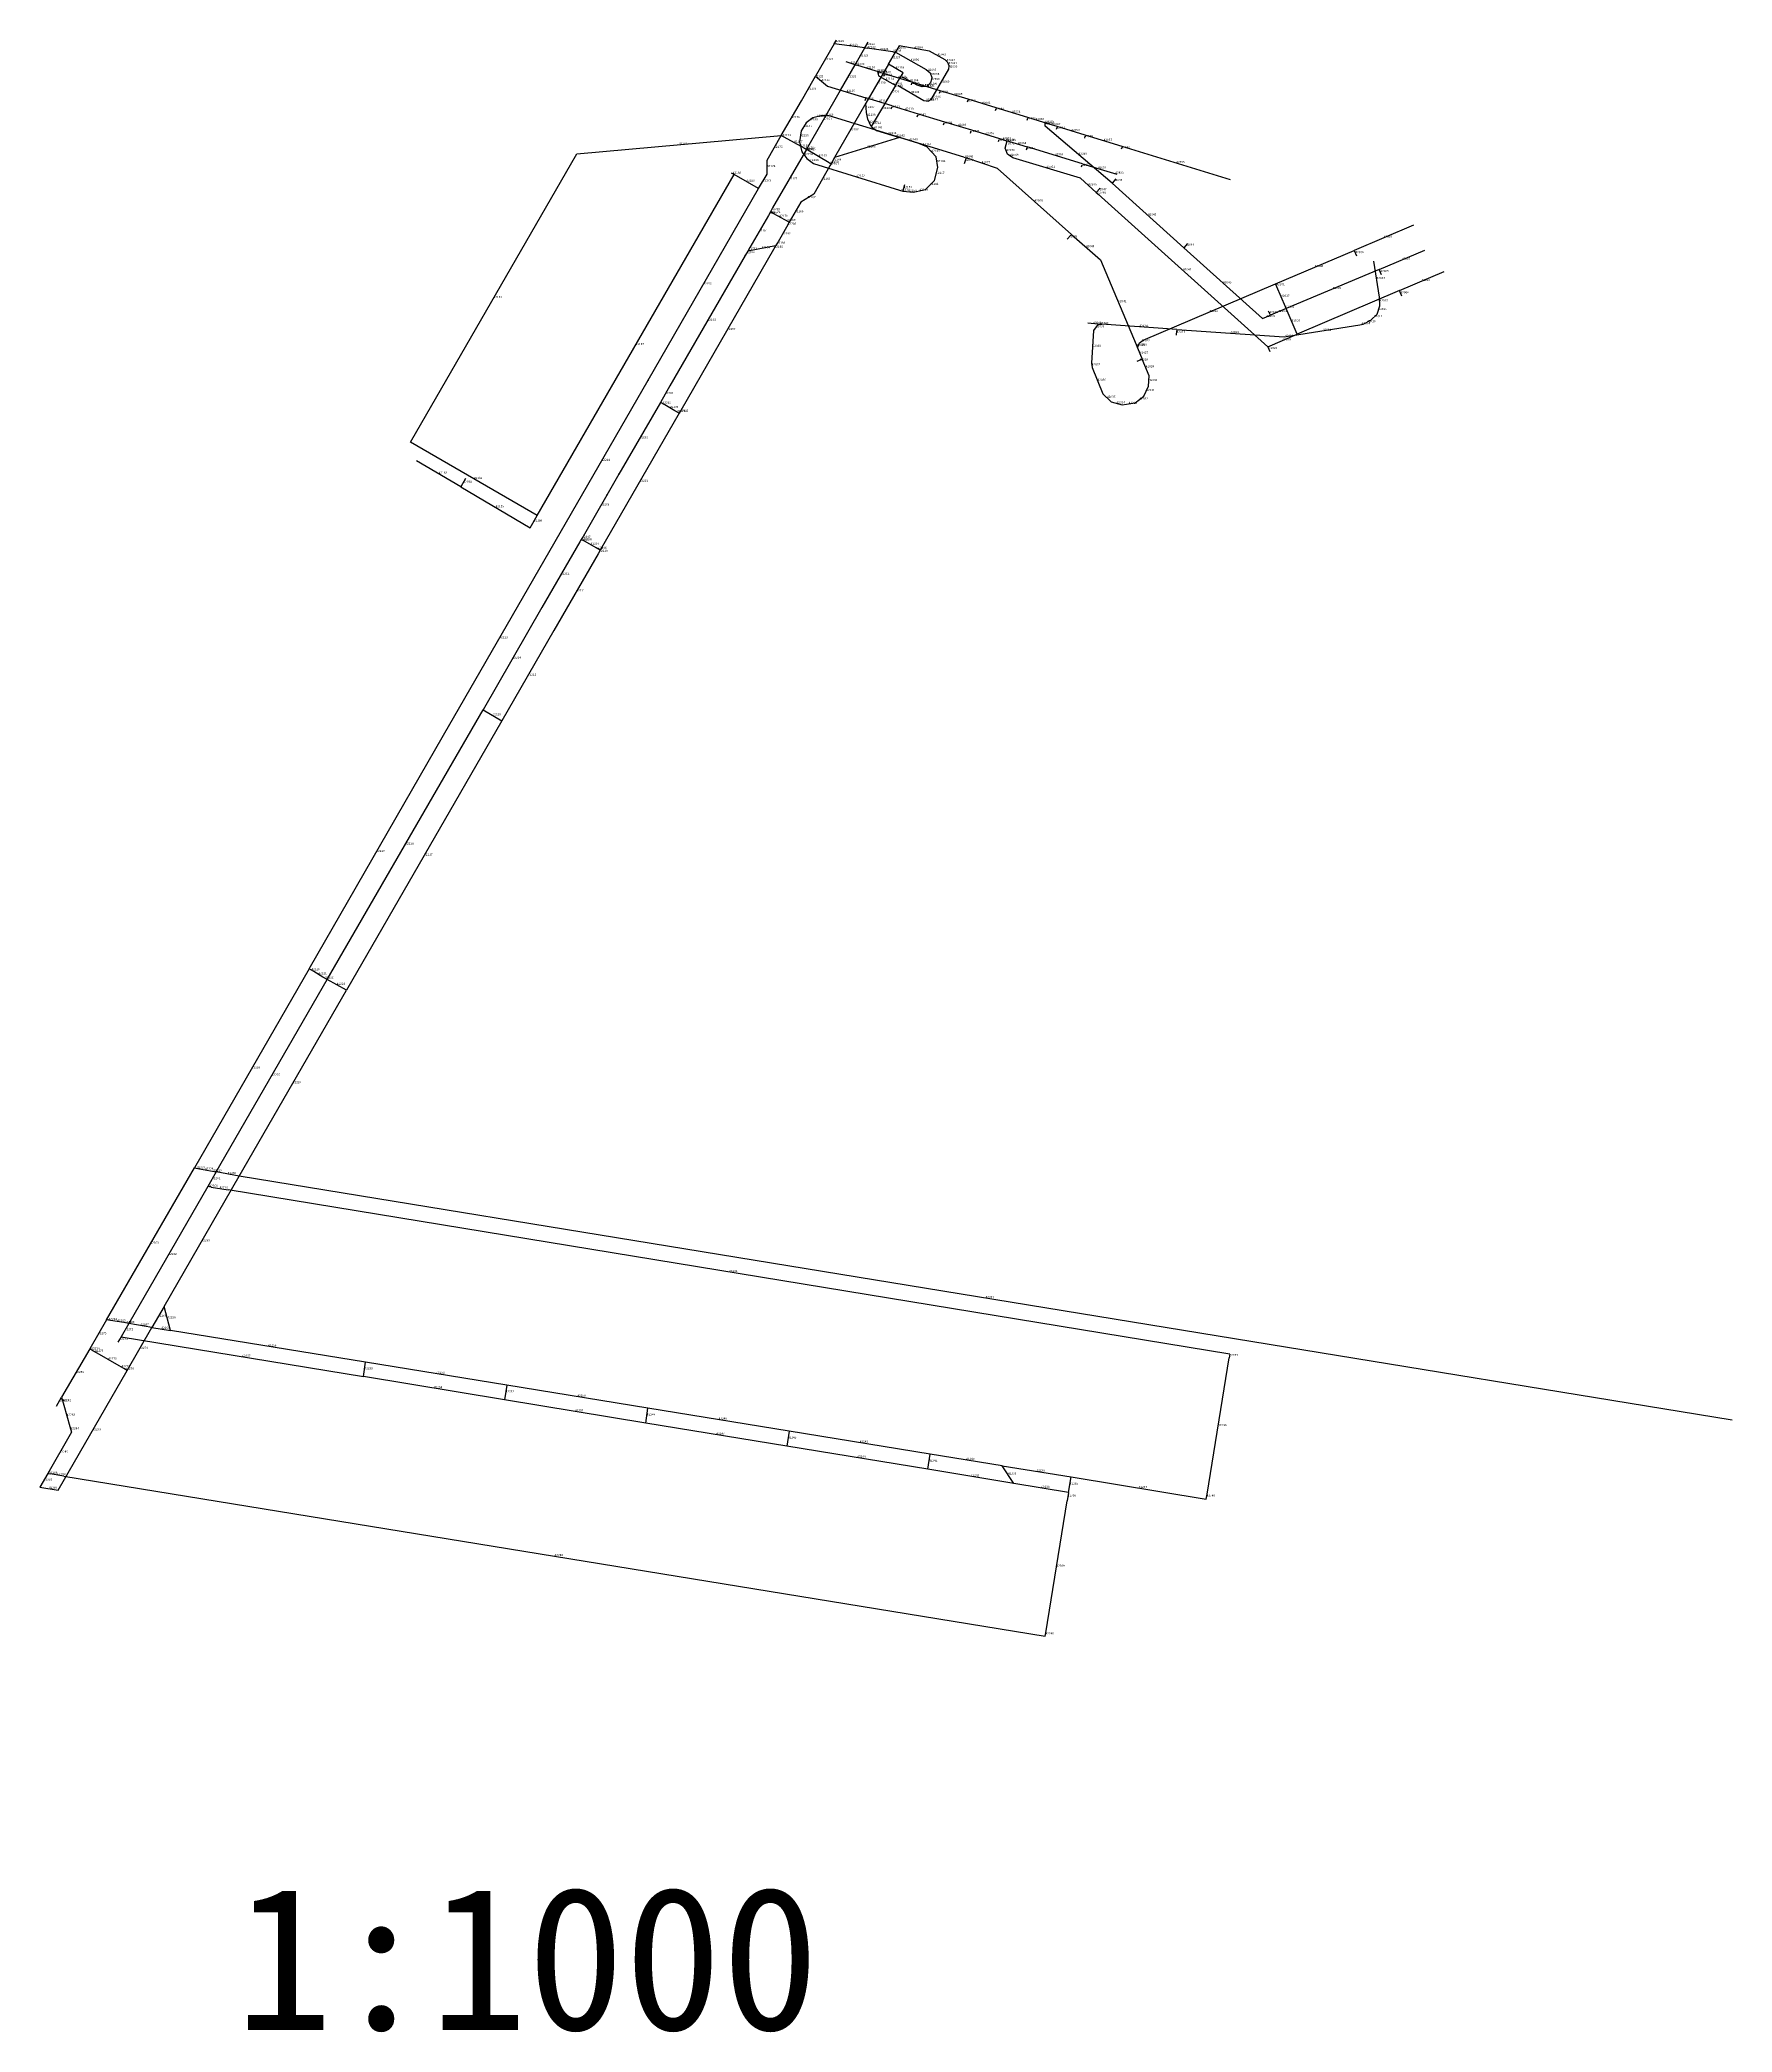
# Model space of a CAD drawing. Header units: millimetres. Extents: x -1665 to 702, y -2590 to 196.
import ezdxf

# ---------------------------------------------------------------- set-up
doc = ezdxf.new("R2010")
doc.units = ezdxf.units.MM
doc.layers.add('BL', color=153, linetype='Continuous', true_color=0x5890e1)
doc.layers.add('HD', color=153, linetype='Continuous', true_color=0x5890e1)
doc.styles.get("Standard").update_dxf_attribs({"font": ''})
doc.styles.get('Standard').set_extended_font_data('SimSun')

msp = doc.modelspace()

# ---------------------------------------------------------------- linework, layer by layer
at = {"layer": 'HD'}
for p, q in [((-554.1, 189.8, -144), (-550.9, 195.3, -144)), ((-554.1, 189.8, -144), (-580.2, 144.7, -144)), ((-511.4, 184.4, -144), (-554.1, 189.8, -144)), ((-524.9, 160.8, -144), (-511.4, 184.4, -144)), ((-511.4, 184.4, -144), (-506.8, 192.4, -144)), ((-511.4, 184.4, -144), (-507.9, 183.9, -144)), ((-472, 178.9, -147), (-507.9, 183.9, -144)), ((-478.3, 161.5, -147), (-468.5, 178.4, -147)), ((-472, 178.9, -147), (-468.5, 178.4, -147)), ((-463.4, 187.3, -147), (-468.5, 178.4, -147)), ((-468.5, 178.4, -147), (-425.4, 154.3, -147)), ((-420.6, 179.8, -147), (-463.4, 187.3, -147)), ((-398.9, 167.5, -147), (-420.6, 179.8, -147)), ((-395, 164.1, -147), (-398.9, 167.5, -147)), ((-600, 110.4, -140), (-582.1, 141.5, -144)), ((-582.1, 141.5, -144), (-580.2, 144.7, -144)), ((-580.2, 144.7, -144), (-563.5, 131, -144)), ((-545.2, 125.4, -144), (-524.9, 160.8, -144)), ((-524.9, 160.8, -144), (-537.4, 164.6, -144)), ((-524.9, 160.8, -144), (-522.3, 160, -144)), ((-495.4, 151.8, -135), (-522.3, 160, -144)), ((-478.3, 161.5, -147), (-509.8, 106.8, -147)), ((-493.4, 151.2, -135), (-495.4, 151.8, -135)), ((-493.4, 151.2, -135), (-492.3, 145.4, -135)), ((-490, 150.1, -135), (-493.4, 151.2, -135)), ((-492.3, 145.4, -135), (-472.1, 133.9, -147)), ((-483.9, 148.2, -133), (-490, 150.1, -135)), ((-484.4, 146.8, -133), (-485.4, 144.3, -133)), ((-445.5, 136.5, -122), (-483.9, 148.2, -133)), ((-457.7, 149.5, -147), (-478.3, 161.5, -147)), ((-468.3, 131.8, -147), (-457.7, 149.5, -147)), ((-438, 132.1, -147), (-458.2, 143.2, -147)), ((-425.4, 154.3, -147), (-420, 149.6, -147)), ((-420, 149.6, -147), (-417.5, 143.1, -147)), ((-417.5, 143.1, -147), (-419.2, 135.5, -147)), ((-415.5, 116.7, -147), (-393.9, 154.4, -147)), ((-393.2, 159.2, -147), (-395, 164.1, -147)), ((-393.9, 154.4, -147), (-393.2, 159.2, -147)), ((-593, 42.3, -144), (-545.2, 125.4, -144)), ((-563.5, 131, -144), (-509.9, 114.6, -128)), ((-510.4, 113.2, -128), (-511.4, 110.4, -128)), ((-473, 103.4, -117), (-509.9, 114.6, -128)), ((-477.7, 116, -147), (-498.2, 81.6, -147)), ((-471.1, 127.1, -147), (-477.7, 116, -147)), ((-468.3, 131.8, -147), (-472.1, 133.9, -147)), ((-468.3, 131.8, -147), (-471.1, 127.1, -147)), ((-464.8, 131.7, -147), (-428.8, 110.7, -147)), ((-445.9, 135.1, -122), (-446.7, 132.5, -122)), ((-406, 124.4, -111), (-445.5, 136.5, -122)), ((-431.1, 129.9, -147), (-438, 132.1, -147)), ((-424.4, 130.5, -147), (-431.1, 129.9, -147)), ((-419.2, 135.5, -147), (-424.4, 130.5, -147)), ((-422.9, 110, -147), (-418.6, 112.2, -147)), ((-418.6, 112.2, -147), (-415.5, 116.7, -147)), ((-406.5, 123, -111), (-407.4, 120.5, -111)), ((-366.9, 112.4, -101), (-406, 124.4, -111)), ((-327.5, 100.3, -90), (-366.9, 112.4, -101)), ((-628.1, 61.9, -140), (-600, 110.4, -140)), ((-584.1, 86.4, -125), (-593.3, 79.4, -125)), ((-572.6, 89.5, -125), (-584.1, 86.4, -125)), ((-561.3, 89.3, -125), (-572.6, 89.5, -125)), ((-373, 31.5, -125), (-561.3, 89.3, -125)), ((-509.8, 106.8, -147), (-553.5, 31, -147)), ((-509, 93.8, -147), (-509.8, 106.8, -147)), ((-507.2, 84.7, -147), (-509, 93.8, -147)), ((-502.5, 74.4, -147), (-507.2, 84.7, -147)), ((-474.4, 99.2, -117), (-473.5, 102, -117)), ((-473, 103.4, -117), (-436.5, 92.3, -105)), ((-438, 88, -105), (-437, 90.8, -105)), ((-436.5, 92.3, -105), (-399.8, 81.1, -94)), ((-428.8, 110.7, -147), (-422.9, 110, -147)), ((-367.4, 111, -101), (-368.2, 108.4, -101)), ((-328, 98.9, -90), (-328.8, 96.4, -90)), ((-283.4, 86.8, -78), (-327.5, 100.3, -90)), ((-283.8, 85.4, -78), (-284.7, 82.9, -78)), ((-261.1, 80, -71), (-283.4, 86.8, -78)), ((-914.3, 36.1, -140), (-628.1, 61.9, -140)), ((-648.1, 27.2, -140), (-628.1, 61.9, -140)), ((-628.1, 61.9, -140), (-624.5, 59.9, -140)), ((-624.5, 59.9, -140), (-595.8, 43.9, -144)), ((-600.4, 68.2, -125), (-602.8, 53.1, -125)), ((-593.3, 79.4, -125), (-600.4, 68.2, -125)), ((-462.7, 59, -147), (-553.5, 31, -147)), ((-498.2, 81.6, -147), (-502.5, 74.4, -147)), ((-502.5, 74.4, -147), (-494.8, 68.8, -147)), ((-494.8, 68.8, -147), (-462.7, 59, -147)), ((-435.8, 50.7, -146), (-462.7, 59, -147)), ((-401.2, 76.7, -94), (-400.3, 79.6, -94)), ((-399.8, 81.1, -94), (-362.1, 69.6, -83)), ((-363.4, 65.3, -83), (-362.6, 68.2, -83)), ((-362.1, 69.6, -83), (-322.9, 57.6, -71)), ((-324.1, 53.2, -71), (-323.3, 56.2, -71)), ((-322.9, 57.6, -71), (-314.4, 55, -68)), ((-259.1, 79.4, -71), (-261.1, 80, -71)), ((-256.7, 78.6, -71), (-259.1, 79.4, -71)), ((-259.1, 75, -71), (-259.1, 79.4, -71)), ((-165.4, -5, -71), (-259.1, 75, -71)), ((-242.2, 74.2, -66.5), (-256.7, 78.6, -71)), ((-242.7, 72.8, -66.5), (-243.5, 70.3, -66.5)), ((-203, 62.2, -56), (-242.2, 74.2, -66.5)), ((-203.4, 60.7, -56), (-204.2, 58.3, -56)), ((-151.4, 46.4, -41), (-203, 62.2, -56)), ((-1146.5, -367.2, -140), (-914.3, 36.1, -140)), ((-594.2, 40.1, -144), (-640.3, -39.5, -138)), ((-602.8, 53.1, -125), (-599.4, 39.2, -125)), ((-599.4, 39.2, -125), (-592.5, 29.6, -125)), ((-595.8, 43.9, -144), (-593, 42.3, -144)), ((-593, 42.3, -144), (-594.2, 40.1, -144)), ((-590.9, 41.1, -144), (-593, 42.3, -144)), ((-592.5, 29.6, -125), (-582.9, 22.6, -125)), ((-561, 23.8, -147), (-590.9, 41.1, -144)), ((-553.5, 31, -147), (-558.5, 22.3, -147)), ((-424.7, 45.8, -146), (-435.8, 50.7, -146)), ((-411.7, 32.1, -146), (-424.7, 45.8, -146)), ((-409.1, 17.1, -146), (-411.7, 32.1, -146)), ((-373, 31.5, -125), (-369.6, 30.4, -125)), ((-369.6, 30.4, -125), (-372.4, 22.1, -125)), ((-325.8, 15.8, -125), (-369.6, 30.4, -125)), ((-314.9, 44.3, -68), (-312.4, 54.4, -68)), ((-311.6, 35.7, -68), (-314.9, 44.3, -68)), ((-314.4, 55, -68), (-312.4, 54.4, -68)), ((-312.4, 54.4, -68), (-310.4, 53.8, -68)), ((-304.5, 30.8, -68), (-311.6, 35.7, -68)), ((-310.4, 53.8, -68), (-284.1, 45.8, -60)), ((-209.8, 2.2, -77), (-304.5, 30.8, -68)), ((-284.5, 44.4, -60), (-285.5, 41.4, -60)), ((-206.8, 22.2, -39), (-284.1, 45.8, -60)), ((-151.8, 44.9, -41), (-152.6, 42.5, -41)), ((0, 0, 0), (-151.4, 46.4, -41)), ((-969.4, -469.5, -140), (-694.1, 7.1, -140)), ((-694.1, 7.1, -140), (-697.9, 9.3, -140)), ((-659.9, -12.5, -140), (-694.1, 7.1, -140)), ((-659.9, -12.5, -140), (-648.1, 7.9, -140)), ((-648.1, 7.9, -140), (-648.1, 27.2, -140)), ((-582.9, 22.6, -125), (-462.9, -14.4, -146)), ((-560.1, 19.6, -147), (-582.7, -20, -137)), ((-561, 23.8, -147), (-558.5, 22.3, -147)), ((-558.5, 22.3, -147), (-560.1, 19.6, -147)), ((-413.9, -1, -146), (-409.1, 17.1, -146)), ((-222.2, -76.6, -92), (-325.8, 15.8, -125)), ((-187.8, -17.7, -77), (-209.8, 2.2, -77)), ((-208.2, 17.8, -39), (-207.3, 20.8, -39)), ((-206.8, 22.2, -39), (-163.4, 9, -26)), ((-160.1, 1.3, -71), (-165.4, -5, -71)), ((-163.4, 9, -26), (-158.6, 7.6, -25)), ((-814.4, -280.5, -140), (-659.9, -12.5, -140)), ((-582.7, -20, -137), (-600.9, -31.6, -137)), ((-462.9, -14.4, -146), (-457.9, -16, -146)), ((-455.9, -7.4, -146), (-457.9, -16, -146)), ((-457.9, -16, -146), (-443.4, -17.4, -146)), ((-443.4, -17.4, -146), (-426.4, -13.6, -146)), ((-426.4, -13.6, -146), (-413.9, -1, -146)), ((-181.9, -11.7, -77), (-187.8, -17.7, -77)), ((-187.8, -17.7, -77), (-183.7, -21.3, -77)), ((-184.9, -20.3, -77), (52.3, -233.5, -71)), ((-165.4, -5, -71), (-65.2, -95.3, -71)), ((-646.2, -49.9, -138), (-672.2, -94.9, -134)), ((-643.4, -45, -138), (-646.2, -49.9, -138)), ((-640.3, -39.5, -138), (-643.4, -45, -138)), ((-638.5, -47.7, -138), (-643.4, -45, -138)), ((-623.1, -56.2, -137), (-638.5, -47.7, -138)), ((-600.9, -31.6, -137), (-617, -59.5, -137)), ((-621, -66.4, -137), (-632.7, -86.7, -134)), ((-617, -59.5, -137), (-623.1, -56.2, -137)), ((-617, -59.5, -137), (-621, -66.4, -137)), ((-228.5, -83.3, -92), (-223.3, -77.7, -92)), ((-222.2, -76.6, -92), (-181.8, -112.2, -78)), ((256, -63.5, -78), (173, -98.8, -78)), ((-678.6, -105.9, -134), (-783.9, -288.2, -118)), ((-639, -97.7, -134), (-768.8, -322.7, -113)), ((-675.1, -99.8, -134), (-678.6, -105.9, -134)), ((-636, -92.5, -134), (-675.1, -99.8, -134)), ((-672.2, -94.9, -134), (-675.1, -99.8, -134)), ((-636, -92.5, -134), (-639, -97.7, -134)), ((-632.7, -86.7, -134), (-636, -92.5, -134)), ((-59.8, -89, -71), (-65.2, -95.3, -71)), ((-65.2, -95.3, -71), (44.7, -194.3, -71)), ((63.3, -145.5, -78), (173, -98.8, -78)), ((173, -98.8, -78), (176.4, -106.5, -78)), ((208.1, -125.4, -71), (272, -98.4, -71)), ((-181.8, -112.2, -78), (-132, -230.3, -78)), ((208.1, -125.4, -71), (78.1, -180.2, -71)), ((208.5, -164.2, -12), (200.7, -113.8, 0)), ((211.4, -132.9, -71), (208.1, -125.4, -71)), ((236.3, -155.1, -71), (299, -128.4, -71)), ((-121.8, -224.3, -78), (63.3, -145.5, -78)), ((65.1, -149.7, -78), (63.3, -145.5, -78)), ((77, -177.6, -71), (65.1, -149.7, -78)), ((236.3, -155.1, -71), (93.5, -215.9, -71)), ((208.9, -176.2, -14), (208.5, -164.2, -12)), ((239.6, -162.9, -71), (236.3, -155.1, -71)), ((44.7, -194.3, -71), (55.9, -189.6, -71)), ((55.9, -189.6, -71), (53.4, -183.7, -71)), ((78.1, -180.2, -71), (55.9, -189.6, -71)), ((78.1, -180.2, -71), (77, -177.6, -71)), ((93.5, -215.9, -71), (78.1, -180.2, -71)), ((196.5, -196.3, -14), (205.1, -188.1, -14)), ((205.1, -188.1, -14), (208.9, -176.2, -14)), ((-184.8, -201.8, -78), (-199.2, -200.8, -78)), ((-191.3, -210.8, -78), (-194.3, -256.7, -78)), ((-184.8, -201.8, -78), (-191.3, -210.8, -78)), ((-184.8, -201.8, -78), (-179.9, -202.1, -78)), ((-74.8, -209.3, -55), (-179.9, -202.1, -78)), ((-75.5, -217.5, -55), (-75, -210.8, -55)), ((-74.8, -209.3, -55), (75.1, -219.5, -30)), ((52.3, -233.5, -71), (93.5, -215.9, -71)), ((75.1, -219.5, -30), (77.9, -219.4, -30)), ((77.9, -219.4, -30), (181.1, -202.8, -14)), ((181.1, -202.8, -14), (185.9, -202, -14)), ((185.9, -202, -14), (196.5, -196.3, -14)), ((-132, -230.3, -78), (-130, -235, -78)), ((-130, -235, -78), (-126.9, -228.2, -78)), ((-130, -235, -78), (-123.2, -251.1, -78)), ((-126.9, -228.2, -78), (-121.8, -224.3, -78)), ((52.3, -233.5, -71), (55.2, -240, -71)), ((-194.3, -256.7, -78), (-193.3, -262.7, -78)), ((-193.3, -262.7, -78), (-178.2, -299.6, -78)), ((-123.2, -251.1, -78), (-130.7, -254.4, -78)), ((-113.5, -274.1, -78), (-123.2, -251.1, -78)), ((-114.5, -288.6, -78), (-113.5, -274.1, -78)), ((-944.4, -505.7, -140), (-814.4, -280.5, -140)), ((-783.9, -288.2, -118), (-797.2, -311.4, -118)), ((-178.2, -299.6, -78), (-166.7, -310.4, -78)), ((-133.2, -312, -78), (-121, -302.5, -78)), ((-121, -302.5, -78), (-114.5, -288.6, -78)), ((-771, -326.5, -113), (-881.4, -517.8, -113)), ((-797.2, -311.4, -118), (-855.2, -411.8, -118)), ((-790.9, -315, -118), (-797.2, -311.4, -118)), ((-776.9, -323.1, -113), (-790.9, -315, -118)), ((-771, -326.5, -113), (-776.9, -323.1, -113)), ((-768.8, -322.7, -113), (-771, -326.5, -113)), ((-166.7, -310.4, -78), (-151.5, -314.9, -78)), ((-151.5, -314.9, -78), (-133.2, -312, -78)), ((-969.4, -469.5, -140), (-1146.5, -367.2, -140)), ((-1076.2, -429.5, -140), (-1138.3, -392.9, -140)), ((-855.2, -411.8, -118), (-905.4, -498.7, -109)), ((-1069.7, -418, -140), (-1076.2, -429.5, -140)), ((-1076.2, -429.5, -140), (-979.3, -486.6, -140)), ((-979.3, -486.6, -140), (-969.4, -469.5, -140)), ((-905.4, -498.7, -109), (-907.8, -502.9, -109)), ((-1100.4, -776.6, -106), (-944.4, -505.7, -140)), ((-909.9, -506.4, -109), (-962.8, -598, -100)), ((-884.3, -523, -113), (-946.2, -630.2, -100)), ((-907.8, -502.9, -109), (-909.9, -506.4, -109)), ((-902.3, -506, -109), (-907.8, -502.9, -109)), ((-887, -514.6, -113), (-902.3, -506, -109)), ((-881.4, -517.8, -113), (-887, -514.6, -113)), ((-881.4, -517.8, -113), (-884.3, -523, -113)), ((-962.8, -598, -100), (-1045, -741.2, -100)), ((-946.2, -630.2, -100), (-1019.1, -756.7, -100)), ((-1263.2, -1118.4, -100), (-1045, -741.2, -100)), ((-1045, -741.2, -100), (-1019.1, -756.7, -100)), ((-1288.5, -1103.4, -106), (-1100.4, -776.6, -106)), ((-1019.1, -756.7, -100), (-1236.3, -1133.3, -100)), ((-1288.5, -1103.4, -106), (-1449, -1381.6, -106)), ((-1282, -1107.3, -106), (-1288.5, -1103.4, -106)), ((-1269.2, -1114.8, -100), (-1282, -1107.3, -106)), ((-1418.4, -1387.3, -100), (-1263.2, -1118.4, -100)), ((-1386.3, -1393.3, -100), (-1236.3, -1133.3, -100)), ((-1263.2, -1118.4, -100), (-1269.2, -1114.8, -100)), ((-1236.3, -1133.3, -100), (-1263.2, -1118.4, -100)), ((-1571.9, -1594, -106), (-1449, -1381.6, -106)), ((-1449, -1381.6, -106), (-1441.8, -1382.9, -106)), ((-1441.8, -1382.9, -106), (-1426.5, -1385.8, -100)), ((-1418.4, -1387.3, -100), (-1430.2, -1407.7, -100)), ((-1426.5, -1385.8, -100), (-1418.4, -1387.3, -100)), ((-1386.3, -1393.3, -100), (-1418.4, -1387.3, -100)), ((-1430.2, -1407.7, -100), (-1540.8, -1599.2, -100)), ((-1491.4, -1575.3, -100), (-1386.3, -1393.3, -100)), ((-1425.7, -1408.5, -100), (-1430.2, -1407.7, -100)), ((-1425.7, -1408.5, -100), (-1401.7, -1412.4, -94)), ((-0.8, -1642.2, -94), (-1401.7, -1412.4, -94)), ((701.8, -1734.3, -100), (-1386.3, -1393.3, -100)), ((-1491.4, -1575.3, -100), (-1508.3, -1604.7, -100)), ((-1482.3, -1608.9, -100), (-1491.4, -1575.3, -100)), ((-1571.9, -1594, -106), (-1595.4, -1634.6, -106)), ((-1566.1, -1595, -106), (-1571.9, -1594, -106)), ((-1547.6, -1598, -100), (-1566.1, -1595, -106)), ((-1540.8, -1599.2, -100), (-1551.6, -1618, -100)), ((-1540.8, -1599.2, -100), (-1547.6, -1598, -100)), ((-1543.1, -1664.9, -100), (-1508.3, -1604.7, -100)), ((-1508.3, -1604.7, -100), (-1540.8, -1599.2, -100)), ((-1508.3, -1604.7, -100), (-1482.3, -1608.9, -100)), ((-1209.6, -1653.3, -100), (-1482.3, -1608.9, -100)), ((-1595.4, -1634.6, -106), (-1634.8, -1702.5, -106)), ((-1591, -1637.3, -106), (-1595.4, -1634.6, -106)), ((-1585, -1640.7, -103), (-1591, -1637.3, -106)), ((-1554, -1658.4, -103), (-1585, -1640.7, -103)), ((-1551.6, -1618, -100), (-1555.9, -1625.4, -100)), ((-1551.6, -1618, -100), (-1212.6, -1673.6, -100)), ((-0.8, -1642.2, -94), (-1.6, -1647.3, -94)), ((-1639.6, -1832.2, -100), (-1543.1, -1664.9, -100)), ((-1547.5, -1662.2, -100), (-1554, -1658.4, -103)), ((-1543.1, -1664.9, -100), (-1547.5, -1662.2, -100)), ((-1212.6, -1673.6, -100), (-1209.6, -1653.3, -100)), ((-1011.9, -1685.4, -100), (-1209.6, -1653.3, -100)), ((-32.6, -1838, -100), (-1.6, -1647.3, -94)), ((-1015.4, -1705.9, -100), (-1212.6, -1673.6, -100)), ((-1011.9, -1685.4, -100), (-1015.4, -1705.9, -100)), ((-814.8, -1717.5, -100), (-1011.9, -1685.4, -100)), ((-1641.9, -1714.9, -106), (-1634.8, -1702.5, -106)), ((-1634.8, -1702.5, -106), (-1631.7, -1713.3, -106)), ((-1631.7, -1713.3, -106), (-1623.3, -1743.3, -100)), ((-817.6, -1738.4, -100), (-1015.4, -1705.9, -100)), ((-817.6, -1738.4, -100), (-814.8, -1717.5, -100)), ((-616.9, -1749.7, -100), (-814.8, -1717.5, -100)), ((-1621, -1751.4, -100), (-1654.1, -1808.9, -100)), ((-1623.3, -1743.3, -100), (-1621, -1751.4, -100)), ((-620.5, -1770.7, -100), (-817.6, -1738.4, -100)), ((-616.9, -1749.7, -100), (-620.5, -1770.7, -100)), ((-419.9, -1781.8, -100), (-616.9, -1749.7, -100)), ((-423.3, -1803.1, -100), (-620.5, -1770.7, -100)), ((-423.3, -1803.1, -100), (-419.9, -1781.8, -100)), ((-319.4, -1798.2, -100), (-419.9, -1781.8, -100)), ((-1654.1, -1808.9, -100), (-1665.1, -1828.2, -100)), ((-1654.1, -1808.9, -100), (-1650.5, -1809.4, -100)), ((-1631.4, -1812.6, -94), (-1650.5, -1809.4, -100)), ((-302.7, -1822.9, -100), (-423.3, -1803.1, -100)), ((-319.4, -1798.2, -100), (-222.9, -1813.9, -100)), ((-302.7, -1822.9, -100), (-319.4, -1798.2, -100)), ((-1665.1, -1828.2, -100), (-1639.6, -1832.2, -100)), ((-1631.4, -1812.6, -94), (-259.1, -2036.5, -94)), ((-226.4, -1835.4, -100), (-302.7, -1822.9, -100)), ((-226.4, -1835.4, -100), (-228.5, -1847.4, -100)), ((-226.4, -1835.4, -100), (-222.9, -1813.9, -100)), ((-222.9, -1813.9, -100), (-33.7, -1844.7, -100)), ((-33.7, -1844.7, -100), (-32.6, -1838, -100)), ((-258.3, -2031.6, -94), (-228.5, -1847.4, -100)), ((-259.1, -2036.5, -94), (-258.3, -2031.6, -94))]:
    msp.add_line(p, q, dxfattribs=at)
for p in [(-678.6, -105.9, -134), (-678.6, -105.9, -134), (-814.4, -280.5, -140), (-855.2, -411.8, -118), (-855.2, -411.8, -118), (-872.2, -441.2, -118)]:
    msp.add_point(p, dxfattribs=at)

# ---------------------------------------------------------------- texts
at = {"layer": 'BL', "color": 5}
msp.add_text('1:1000', height=200, dxfattribs=at).set_placement((-1391.7, -2586.9))
at = {"layer": 'HD', "color": 0}
for s, p in [('42124', (-552.5, 192.6, -144)), ('42125', (-567.2, 167.2, -144)), ('42123', (-532.8, 187.1, -144)), ('42126', (-518.1, 172.6, -144)), ('42122', (-509.1, 188.4, -144)), ('42702', (-507.9, 183.9, -144)), ('42121', (-489.9, 181.4, -145.5)), ('42120', (-473.4, 169.9, -147)), ('42703', (-472, 178.9, -147)), ('42095', (-466, 182.9, -147)), ('42096', (-447, 166.4, -147)), ('42094', (-442, 183.5, -147)), ('42093', (-409.7, 173.6, -147)), ('42092', (-396.9, 165.8, -147)), ('42132', (-581.1, 143.1, -144)), ('42134', (-571.9, 137.8, -144)), ('42131', (-535.1, 143.1, -144)), ('42127', (-531.1, 162.7, -144)), ('42330', (-523.6, 160.4, -144)), ('42128', (-508.9, 155.9, -139.5)), ('42329', (-494.4, 151.5, -135)), ('42117', (-493.2, 148.1, -135)), ('42356', (-491.7, 150.6, -135)), ('42129', (-486.9, 149.2, -133.9)), ('42118', (-484.9, 145.6, -133)), ('42114', (-482.2, 139.7, -141)), ('42119', (-468, 155.5, -147)), ('42116', (-464.7, 142.4, -127.5)), ('42115', (-463, 140.6, -147)), ('42104', (-448.1, 137.7, -147)), ('42097', (-423, 152.2, -147)), ('42098', (-418.7, 146.3, -147)), ('42099', (-418.3, 139.3, -147)), ('42091', (-394.1, 161.6, -147)), ('42090', (-393.6, 156.8, -147)), ('42133', (-591, 126, -142)), ('42135', (-536.7, 122.8, -136)), ('42136', (-510.9, 111.8, -128)), ('42130', (-494.1, 134.1, -147)), ('42113', (-491.5, 109, -122.5)), ('42721', (-474.4, 121.6, -147)), ('42701', (-470.2, 132.9, -147)), ('42720', (-469.7, 129.5, -147)), ('42109', (-446.8, 121.2, -147)), ('42105', (-446.3, 133.8, -122)), ('42103', (-434.6, 131, -147)), ('42102', (-427.7, 130.2, -147)), ('42101', (-425.8, 130.5, -116.5)), ('42108', (-425.8, 110.4, -147)), ('42100', (-421.8, 133, -147)), ('42107', (-420.7, 111.1, -147)), ('42106', (-417, 114.5, -147)), ('42088', (-407, 121.7, -111)), ('42089', (-404.7, 135.6, -147)), ('42085', (-386.5, 118.4, -106)), ('42082', (-367.8, 109.7, -101)), ('42176', (-614.1, 86.1, -140)), ('42158', (-588.7, 82.9, -125)), ('42159', (-578.4, 87.9, -125)), ('42161', (-569.1, 83.8, -144)), ('42160', (-567, 89.4, -125)), ('42137', (-509.4, 100.3, -147)), ('42138', (-508.1, 89.3, -147)), ('42112', (-488, 98.8, -147)), ('42111', (-474, 100.6, -117)), ('42110', (-454.8, 97.8, -111)), ('42087', (-437.5, 89.4, -105)), ('42081', (-347.2, 106.4, -95.5)), ('42080', (-328.4, 97.7, -90)), ('42074', (-305.5, 93.6, -84)), ('42073', (-284.2, 84.2, -78)), ('42063', (-272.2, 83.4, -74.5)), ('42179', (-626.3, 60.9, -140)), ('42156', (-601.6, 60.6, -125)), ('42157', (-596.8, 73.8, -125)), ('42162', (-531.7, 68.9, -147)), ('42139', (-504.9, 79.5, -147)), ('42722', (-500.4, 78, -147)), ('42140', (-498.6, 71.6, -147)), ('42141', (-478.7, 63.9, -147)), ('42142', (-467.2, 60.4, -125)), ('42143', (-449.2, 54.9, -146.5)), ('42084', (-400.7, 78.2, -94)), ('42083', (-381, 75.3, -88.5)), ('42079', (-363, 66.7, -83)), ('42076', (-342.5, 63.6, -77)), ('42075', (-323.7, 54.7, -71)), ('42072', (-318.6, 56.3, -69.5)), ('42336', (-313.4, 54.7, -68)), ('42335', (-311.4, 54.1, -68)), ('42317', (-260.1, 79.7, -71)), ('42350', (-259.1, 77.2, -71)), ('42316', (-257.9, 79, -71)), ('42062', (-249.4, 76.4, -68.8)), ('42061', (-243.1, 71.5, -66.5)), ('42060', (-222.6, 68.2, -61.2)), ('42558', (-203.8, 59.5, -56)), ('42057', (-177.2, 54.3, -48.5)), ('42180', (-771.2, 49, -140)), ('42175', (-638.1, 44.5, -140)), ('42177', (-610.2, 51.9, -142)), ('42155', (-601.1, 46.1, -125)), ('42154', (-595.9, 34.4, -125)), ('42178', (-594.4, 43.1, -144)), ('42742', (-593.6, 41.2, -144)), ('42355', (-592, 41.7, -144)), ('42153', (-587.7, 26.1, -125)), ('42165', (-576, 32.5, -145.5)), ('42164', (-556, 26.7, -147)), ('42163', (-508.1, 45, -147)), ('42144', (-430.2, 48.3, -146)), ('42145', (-418.2, 39, -146)), ('42840', (-371.3, 31, -125)), ('42078', (-371, 26.3, -125)), ('42071', (-313.6, 49.4, -68)), ('42070', (-313.3, 40, -68)), ('42069', (-308.1, 33.3, -68)), ('42068', (-297.2, 49.8, -64)), ('42067', (-285, 42.9, -60)), ('42064', (-245.4, 34, -49.5)), ('42059', (-212.3, 35, -71)), ('42056', (-152.2, 43.7, -41)), ('42188', (-696, 8.2, -140)), ('42189', (-677, -2.7, -140)), ('42173', (-654, -2.3, -140)), ('42174', (-648.1, 17.6, -140)), ('42172', (-617.3, 0.3, -141)), ('42166', (-571.4, -0.2, -142)), ('42354', (-559.7, 23.1, -147)), ('42741', (-559.3, 20.9, -147)), ('42152', (-522.9, 4.1, -135.5)), ('42147', (-411.5, 8.1, -146)), ('42146', (-410.4, 24.6, -146)), ('42077', (-347.7, 23.1, -125)), ('42051', (-257.2, 16.5, -72.5)), ('42052', (-207.7, 19.3, -39)), ('42053', (-185.1, 15.6, -32.5)), ('42046', (-162.8, -1.8, -71.1)), ('42800', (-161, 8.3, -25.5)), ('42555', (-75.7, 23.2, -20.5)), ('42167', (-591.8, -25.8, -137)), ('42353', (-460.4, -15.2, -146)), ('42151', (-456.9, -11.7, -146)), ('42150', (-450.6, -16.7, -146)), ('42149', (-434.9, -15.5, -146)), ('42148', (-420.1, -7.3, -146)), ('42050', (-274, -30.4, -108.5)), ('42306', (-198.8, -7.8, -77.2)), ('42746', (-185.8, -19.5, -77)), ('42047', (-184.9, -14.7, -77)), ('42707', (-644.8, -47.4, -138)), ('42706', (-641.8, -42.3, -138)), ('42171', (-641, -46.4, -138)), ('42170', (-630.8, -51.9, -137.5)), ('42169', (-620, -57.8, -137)), ('42168', (-608.9, -45.5, -137)), ('42045', (-115.3, -50.1, -71)), ('42191', (-659.2, -72.4, -136)), ('42192', (-626.8, -76.6, -135.5)), ('42705', (-619, -63, -137)), ('42049', (-225.9, -80.5, -92)), ('42001', (214.5, -81.2, -78)), ('42744', (-676.8, -102.8, -134)), ('42743', (-673.6, -97.4, -134)), ('42194', (-655.5, -96.1, -134)), ('42195', (-637.5, -95.1, -134)), ('42193', (-634.3, -89.6, -134)), ('42048', (-202, -94.4, -85)), ('42044', (-62.5, -92.2, -71)), ('42006', (174.7, -102.7, -78)), ('42002', (240.1, -111.9, -71)), ('42042', (-66.3, -126.9, -74)), ('42008', (118.1, -122.2, -78)), ('42007', (204.6, -139, -6.1)), ('42005', (209.8, -129.2, -71)), ('42003', (267.6, -141.7, -71)), ('42181', (-1030.4, -165.5, -140)), ('42190', (-737.2, -146.5, -140)), ('42043', (-10.2, -144.8, -71)), ('42301', (64.2, -147.6, -78)), ('42017', (71, -163.6, -74.5)), ('42009', (143.1, -152.8, -71)), ('42004', (237.9, -159, -71)), ('42196', (-731.2, -197.1, -126)), ('42041', (-156.9, -171.3, -78)), ('42022', (-29.3, -184.9, -78)), ('42304', (50.3, -191.9, -71)), ('42018', (54.6, -186.6, -71)), ('42303', (67, -184.9, -71)), ('42302', (77.6, -178.9, -71)), ('42012', (200.8, -192.2, -14)), ('42011', (207, -182.2, -14)), ('42010', (208.7, -170.2, -13)), ('42197', (-703.9, -210.2, -123.5)), ('42040', (-192, -201.3, -78)), ('42039', (-188, -206.3, -78)), ('42740', (-182.3, -201.9, -78)), ('42024', (-127.4, -205.7, -66.5)), ('42023', (-75.2, -214.1, -55)), ('42021', (0.1, -214.4, -42.5)), ('42019', (72.9, -224.7, -71)), ('42712', (76.5, -219.5, -30)), ('42016', (85.8, -198.1, -71)), ('42015', (129.5, -211.1, -22)), ('42014', (183.5, -202.4, -14)), ('42013', (191.2, -199.2, -14)), ('42187', (-831.7, -231.2, -140)), ('42038', (-192.8, -233.7, -78)), ('42305', (-131, -232.7, -77.6)), ('42026', (-128.5, -231.6, -77.6)), ('42028', (-126.9, -252.8, -77.6)), ('42027', (-126.6, -243.1, -78)), ('42025', (-124.4, -226.2, -77.6)), ('42020', (53.8, -236.7, -71)), ('42037', (-193.8, -259.7, -78)), ('42036', (-185.7, -281.2, -78)), ('42029', (-118.3, -262.6, -78)), ('42030', (-114, -281.4, -78)), ('42201', (-790.6, -299.8, -118)), ('42035', (-172.5, -305, -78)), ('42032', (-127.1, -307.3, -78)), ('42031', (-117.7, -295.6, -78)), ('42200', (-794.1, -313.2, -118)), ('42199', (-783.9, -319.1, -115.5)), ('42198', (-774, -324.8, -113)), ('42745', (-769.9, -324.6, -113)), ('42034', (-159.1, -312.7, -78)), ('42033', (-142.3, -313.5, -78)), ('42203', (-826.2, -361.6, -118)), ('42183', (-1107.2, -411.2, -140)), ('42182', (-1058, -418.4, -140)), ('42204', (-879.4, -393.1, -140)), ('42184', (-1072.9, -423.8, -140)), ('42202', (-826.2, -422.2, -113)), ('42185', (-1027.7, -458, -140)), ('42205', (-880.3, -455.3, -113.5)), ('42186', (-974.3, -478, -140)), ('42307', (-906.6, -500.8, -109)), ('42209', (-908.8, -504.7, -109)), ('42208', (-905.1, -504.4, -109)), ('42207', (-894.7, -510.3, -111)), ('42206', (-884.2, -516.2, -113)), ('42210', (-882.8, -520.4, -112.9)), ('42212', (-936.3, -552.2, -104.5)), ('42211', (-914.7, -575.7, -106.5)), ('42213', (-1022.4, -641.2, -123)), ('42214', (-1003.9, -669.6, -100)), ('42215', (-982.6, -693.5, -100)), ('42216', (-1032, -749, -100)), ('42219', (-1194.5, -940, -106)), ('42218', (-1154.1, -929.8, -100)), ('42217', (-1127.7, -945, -100)), ('42220', (-1285.3, -1105.3, -106)), ('42221', (-1275.6, -1111, -103)), ('42222', (-1266.2, -1116.6, -100)), ('42223', (-1249.8, -1125.8, -100)), ('42226', (-1368.8, -1242.5, -106)), ('42225', (-1340.8, -1252.9, -100)), ('42224', (-1311.3, -1263.3, -100)), ('42227', (-1445.4, -1382.3, -106)), ('42228', (-1434.1, -1384.4, -103)), ('42229', (-1422.5, -1386.5, -100)), ('42230', (-1402.4, -1390.3, -100)), ('42260', (-1428, -1408.1, -100)), ('42261', (-1424.3, -1397.5, -100)), ('42710', (-1413.7, -1410.5, -97)), ('42263', (-1510.5, -1487.8, -106)), ('42262', (-1485.5, -1503.5, -100)), ('42259', (-1438.9, -1484.3, -100)), ('42232', (-701.3, -1527.3, -94)), ('42268', (-1499.8, -1590, -100)), ('42231', (-342.3, -1563.8, -100)), ('42273', (-1583.7, -1614.3, -106)), ('42264', (-1569, -1594.5, -106)), ('42265', (-1556.9, -1596.5, -103)), ('42272', (-1546.2, -1608.6, -100)), ('42266', (-1544.2, -1598.6, -100)), ('42267', (-1524.5, -1601.9, -100)), ('42269', (-1495.3, -1606.8, -100)), ('42258', (-1486.8, -1592.1, -100)), ('42274', (-1593.2, -1635.9, -106)), ('42275', (-1588, -1639, -104.5)), ('42271', (-1553.7, -1621.7, -100)), ('42270', (-1525.7, -1634.8, -100)), ('42257', (-1382.1, -1645.8, -100)), ('42256', (-1346, -1631.1, -100)), ('42747', (-1.2, -1644.8, -94)), ('42280', (-1615.1, -1668.5, -106)), ('42276', (-1569.5, -1649.6, -103)), ('42277', (-1550.8, -1660.3, -101.5)), ('42278', (-1545.3, -1663.6, -100)), ('42255', (-1211.1, -1663.4, -100)), ('42253', (-1110.8, -1669.4, -100)), ('42254', (-1114, -1689.8, -100)), ('42252', (-1013.7, -1695.7, -100)), ('42250', (-913.3, -1701.5, -100)), ('42281', (-1638.3, -1708.7, -106)), ('42282', (-1633.2, -1707.9, -106)), ('42283', (-1627.5, -1728.3, -103)), ('42251', (-916.5, -1722.2, -100)), ('42249', (-816.2, -1728, -100)), ('42284', (-1622.1, -1747.3, -100)), ('42279', (-1591.3, -1748.6, -100)), ('42247', (-719, -1754.6, -100)), ('42246', (-715.8, -1733.6, -100)), ('42233', (-17.1, -1742.7, -97)), ('42285', (-1637.5, -1780.1, -100)), ('42245', (-618.7, -1760.2, -100)), ('42243', (-518.4, -1765.8, -100)), ('42286', (-1652.3, -1809.2, -100)), ('42708', (-1640.9, -1811, -97)), ('42244', (-521.9, -1786.9, -100)), ('42242', (-421.6, -1792.4, -100)), ('42240', (-369.7, -1790, -100)), ('42241', (-363, -1813, -100)), ('42239', (-311.1, -1810.5, -100)), ('42236', (-271.2, -1806, -100)), ('42351', (-1659.6, -1818.5, -100)), ('42287', (-1652.4, -1830.2, -100)), ('42238', (-264.6, -1829.1, -100)), ('42709', (-227.5, -1841.4, -100)), ('42235', (-224.7, -1824.6, -100)), ('42234', (-128.3, -1829.3, -100)), ('42749', (-33.1, -1841.3, -100)), ('42288', (-945.2, -1924.5, -94)), ('42289', (-243.4, -1939.5, -97)), ('42748', (-258.7, -2034.1, -94))]:
    msp.add_text(s, height=3, dxfattribs=at).set_placement(p)

doc.saveas('drawing.dxf')
